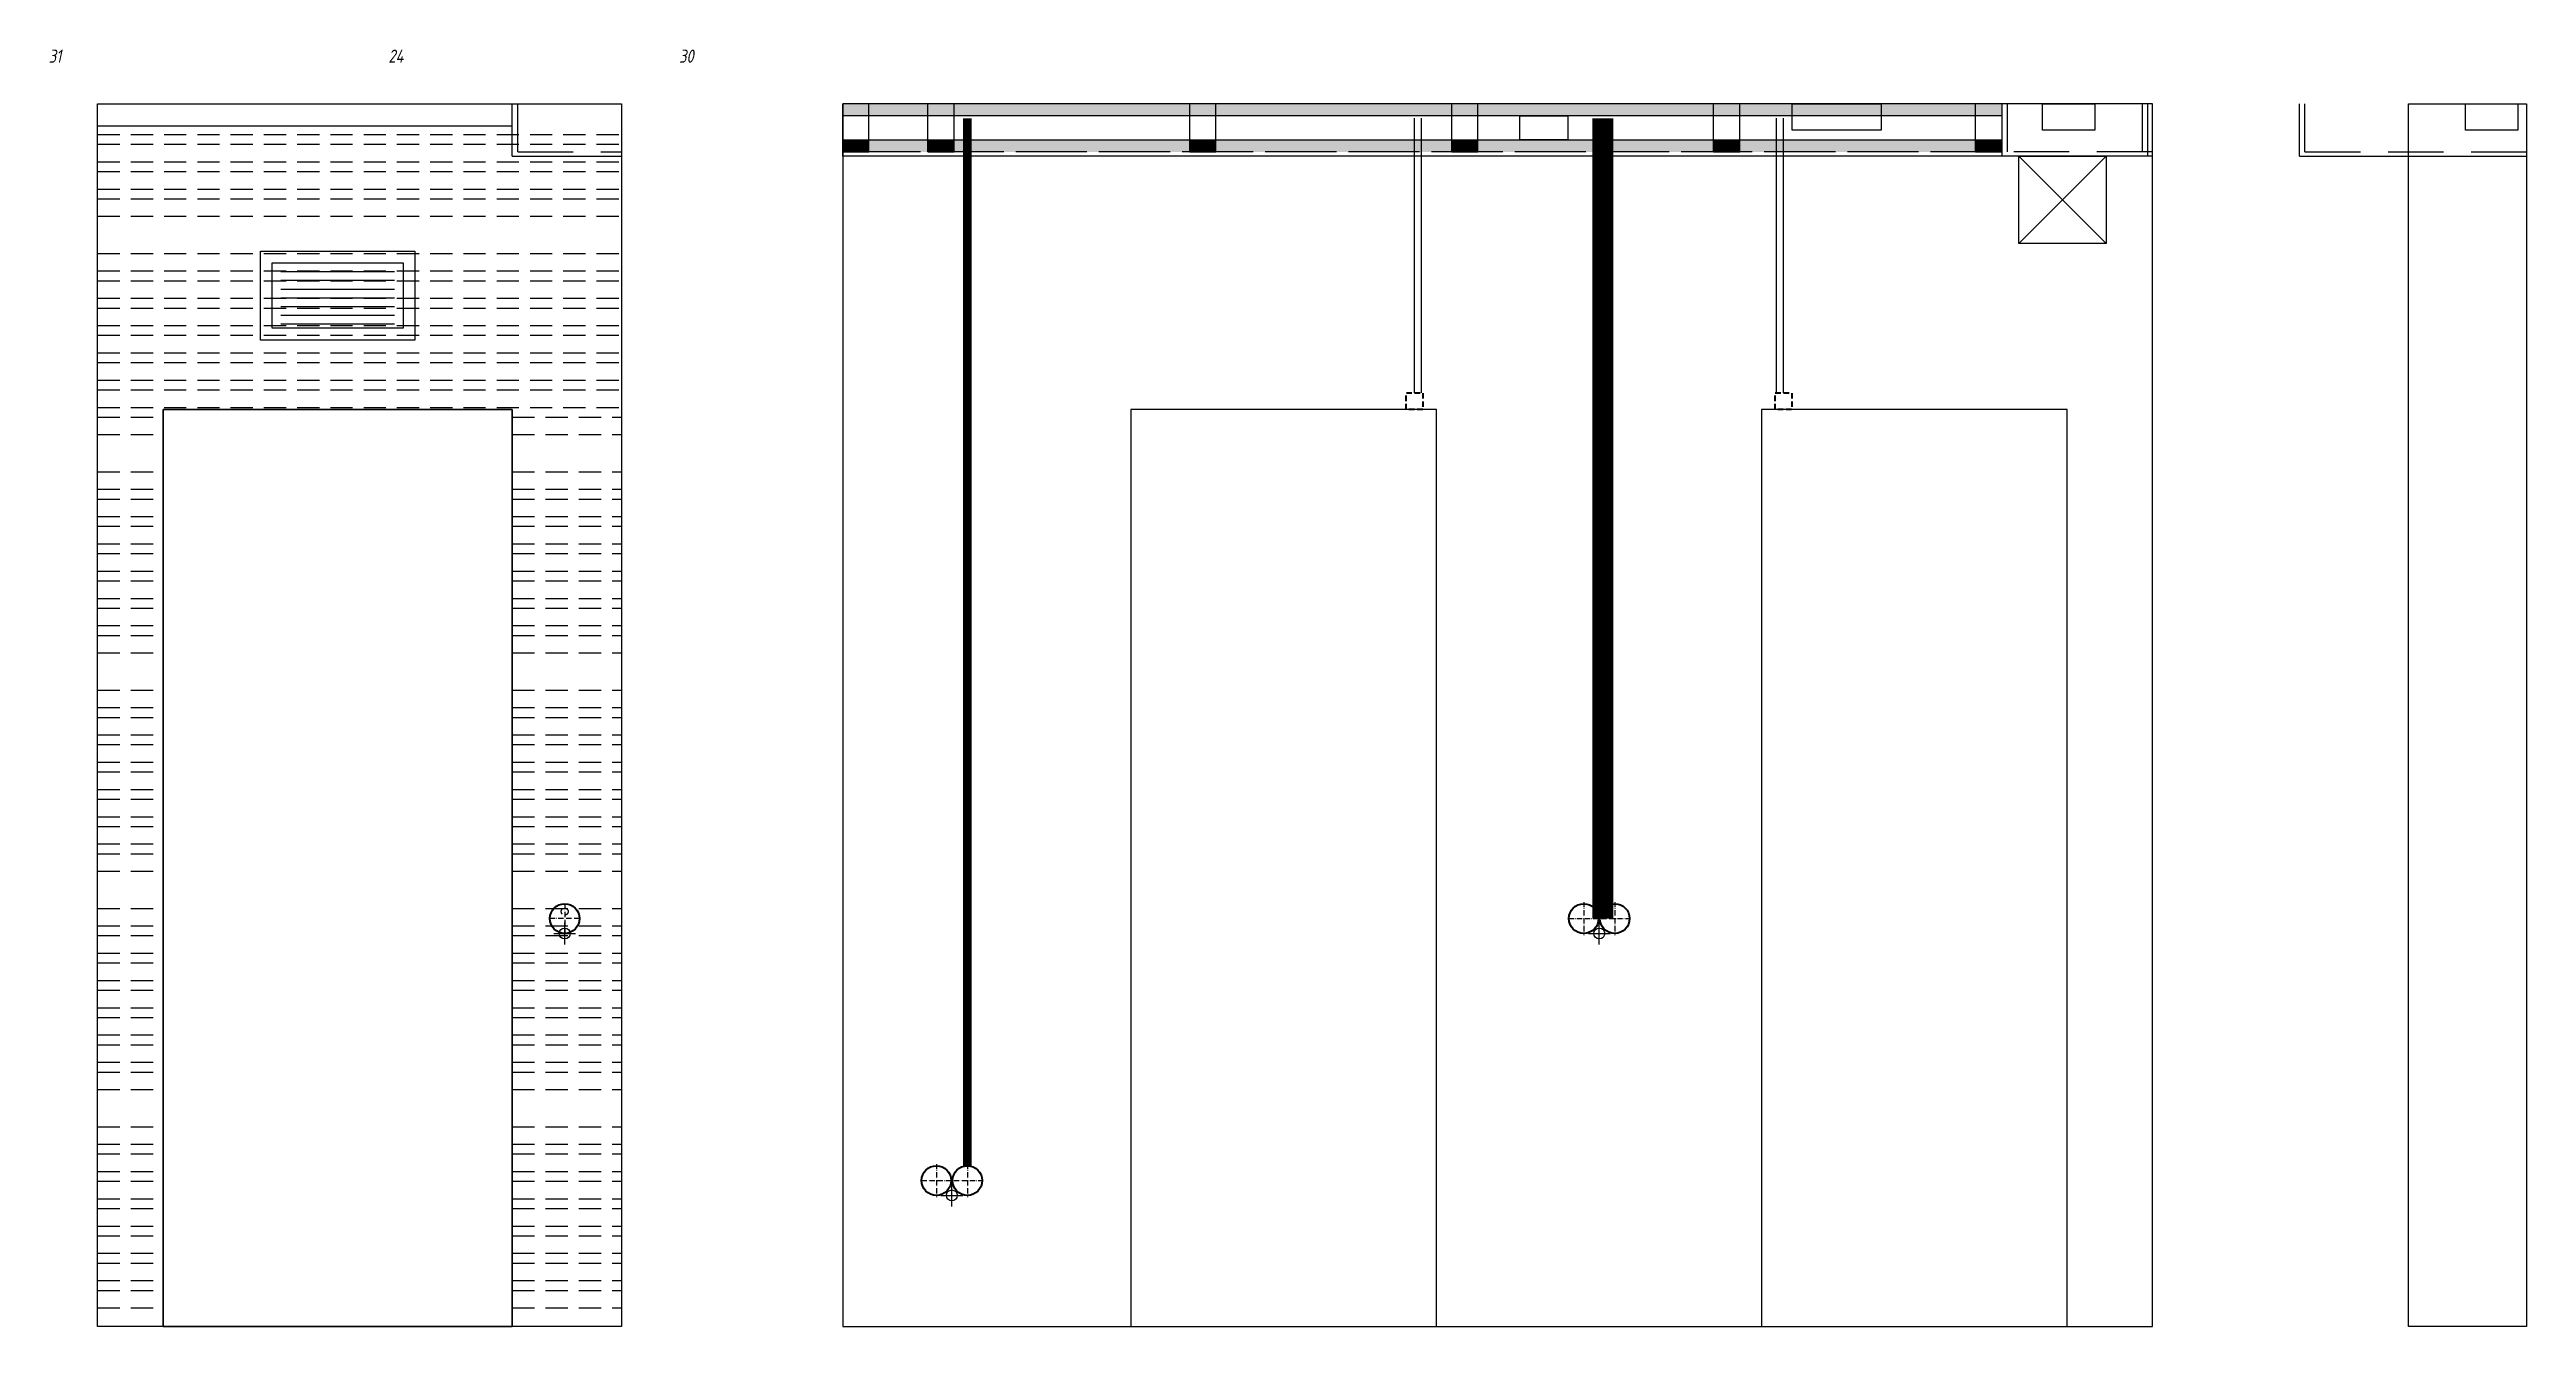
# Model space of a CAD drawing. Header units: millimetres. Extents: x -36531 to 56557, y -58468 to 154.
# Drawn here: x 13887 to 19561, y -44400 to -41475 of the extents above; entities that cross this region are included whole.
import ezdxf
from ezdxf.enums import TextEntityAlignment as Align

# ---------------------------------------------------------------- set-up
doc = ezdxf.new("R2010")
doc.units = ezdxf.units.MM
doc.header["$PDMODE"] = 34
doc.header["$PDSIZE"] = 25
doc.linetypes.add('ACAD_ISO10W100', pattern=[18.5, 12, -3, 0.5, -3])
doc.linetypes.add('DASHED', pattern=[19.05, 12.7, -6.35])
for name, color, linetype in [('01 Черновое', 7, 'Continuous'), ('02 ОВиК', 7, 'Continuous'), ('02 ЭОМ и СС', 7, 'Continuous'), ('03 Потолок', 7, 'Continuous'), ('04 Лючки', 7, 'Continuous'), ('11 Привязка размеры', 7, 'Continuous')]:
    doc.layers.add(name, color=color, linetype=linetype)
doc.layers.add('100 noprint', color=1, linetype='Continuous', plot=False)
doc.styles.add('ГОСТ-ISOCPEUR', font='isocpeui.ttf', dxfattribs={"width": 0.8})

msp = doc.modelspace()

# ---------------------------------------------------------------- texts
at = {"layer": '100 noprint', "style": 'ГОСТ-ISOCPEUR', "width": 0.8}
for s, p in [('31', (13899.4, -41490.3)), ('24', (14680.2, -41490.3)), ('30', (15345.5, -41490.3))]:
    msp.add_text(s, height=30, dxfattribs=at).set_placement(p, align=Align.MIDDLE)

# ---------------------------------------------------------------- hatches: boundary and pattern name
at = {"layer": '03 Потолок', "lineweight": -2}
for color, points in [(9, [(18358.6, -41626.7), (18358.6, -41599.7), (15703.6, -41599.7), (15703.6, -41626.7)]), (252, [(15763.6, -41709.7), (15763.6, -41682.7), (15703.6, -41682.7), (15703.6, -41709.7)]), (252, [(15958.6, -41709.7), (15958.6, -41682.7), (15898.6, -41682.7), (15898.6, -41709.7)]), (252, [(16558.6, -41709.7), (16558.6, -41682.7), (16498.6, -41682.7), (16498.6, -41709.7)]), (252, [(17158.6, -41709.7), (17158.6, -41682.7), (17098.6, -41682.7), (17098.6, -41709.7)]), (252, [(17758.6, -41709.7), (17758.6, -41682.7), (17698.6, -41682.7), (17698.6, -41709.7)]), (252, [(18358.6, -41709.7), (18358.6, -41682.7), (18298.6, -41682.7), (18298.6, -41709.7)])]:
    msp.add_hatch(color=color, dxfattribs=at).paths.add_polyline_path(points)
h = msp.add_hatch(color=9, dxfattribs=at)
h.paths.add_polyline_path([(18298.6, -41709.7), (18298.6, -41682.7), (17758.6, -41682.7), (17758.6, -41709.7)])
h.paths.add_polyline_path([(17698.6, -41709.7), (17698.6, -41682.7), (17158.6, -41682.7), (17158.6, -41709.7)])
h.paths.add_polyline_path([(17098.6, -41709.7), (17098.6, -41682.7), (16558.6, -41682.7), (16558.6, -41709.7)])
h.paths.add_polyline_path([(16498.6, -41709.7), (16498.6, -41682.7), (15958.6, -41682.7), (15958.6, -41709.7)])
h.paths.add_polyline_path([(15898.6, -41709.7), (15898.6, -41682.7), (15763.6, -41682.7), (15763.6, -41709.7)])

# ---------------------------------------------------------------- linework, layer by layer
at = {"layer": '01 Черновое'}
for points in [[(15196.7, -41599.7), (15196.7, -44399.7), (13996.7, -44399.7), (13996.7, -41599.7)], [(15703.6, -41599.7), (15703.6, -44399.7), (18703.6, -44399.7), (18703.6, -41599.7)], [(19560.6, -41599.7), (19560.6, -44399.7), (19290.6, -44399.7), (19290.6, -41599.7)], [(14946.7, -42299.7), (14946.7, -44399.7), (14146.7, -44399.7), (14146.7, -42299.7)], [(16363.6, -42299.7), (16363.6, -44399.7), (17063.6, -44399.7), (17063.6, -42299.7)], [(17808.6, -42299.7), (17808.6, -44399.7), (18508.6, -44399.7), (18508.6, -42299.7)]]:
    msp.add_lwpolyline(points, close=True, dxfattribs=at)
at = {"layer": '02 ОВиК', "color": 6}
for p, q in [((14416.7, -41983.7), (14676.7, -41983.7)), ((14416.7, -42003.7), (14676.7, -42003.7)), ((14416.7, -42023.7), (14676.7, -42023.7)), ((14416.7, -42043.7), (14676.7, -42043.7)), ((14416.7, -42063.7), (14676.7, -42063.7)), ((14416.7, -42083.7), (14676.7, -42083.7)), ((14416.7, -42103.7), (14676.7, -42103.7))]:
    msp.add_line(p, q, dxfattribs=at)
at = {"layer": '02 ОВиК', "color": 6, "flags": 128}
for points in [[(17255, -41682.2), (17255, -41627.2), (17365, -41627.2), (17365, -41682.2)], [(14396.7, -42113.7), (14396.7, -41963.7), (14696.7, -41963.7), (14696.7, -42113.7)]]:
    msp.add_lwpolyline(points, close=True, dxfattribs=at)
at = {"layer": '02 ОВиК', "linetype": 'Continuous', "lineweight": -2, "flags": 128}
for points in [[(17878.6, -41659.7), (17878.6, -41599.7), (18082.6, -41599.7), (18082.6, -41659.7)], [(18452.1, -41659.7), (18452.1, -41599.7), (18572.1, -41599.7), (18572.1, -41659.7)], [(19420.6, -41659.7), (19420.6, -41599.7), (19540.6, -41599.7), (19540.6, -41659.7)]]:
    msp.add_lwpolyline(points, close=True, dxfattribs=at)
at = {"layer": '02 ОВиК', "color": 6}
msp.add_lwpolyline([(14369.7, -42140.7), (14369.7, -41936.7), (14723.7, -41936.7), (14723.7, -42140.7)], close=True, dxfattribs=at)
at = {"layer": '02 ЭОМ и СС'}
for p, q in [((17013.6, -42261.7), (17013.6, -41632.7)), ((17029.6, -42261.7), (17029.6, -41632.7)), ((17842.6, -42261.7), (17842.6, -41632.7)), ((17858.6, -42261.7), (17858.6, -41632.7))]:
    msp.add_line(p, q, dxfattribs=at)
at = {"layer": '02 ЭОМ и СС', "color": 1, "flags": 128}
msp.add_lwpolyline([(15989.1, -44031.7, 20, 20, 0), (15989.1, -41632.7, 20, 20, 0)], format="xyseb", dxfattribs=at)
at = {"layer": '02 ЭОМ и СС', "color": 3, "const_width": 16}
for points in [[(17428.6, -43465.7), (17428.6, -41632.7)], [(17460.6, -43465.7), (17460.6, -41632.7)]]:
    msp.add_lwpolyline(points, dxfattribs=at)
at = {"layer": '02 ЭОМ и СС', "color": 111, "const_width": 16}
msp.add_lwpolyline([(17444.6, -43465.7), (17444.6, -41632.7)], dxfattribs=at)
at = {"layer": '02 ЭОМ и СС', "linetype": 'DASHED', "lineweight": 40, "flags": 128}
for points in [[(16994.6, -42299.7), (16994.6, -42261.7), (17032.6, -42261.7), (17032.6, -42299.7)], [(17839.6, -42299.7), (17839.6, -42261.7), (17877.6, -42261.7), (17877.6, -42299.7)]]:
    msp.add_lwpolyline(points, close=True, dxfattribs=at)
at = {"layer": '02 ЭОМ и СС', "color": 3, "lineweight": 40}
for centre in [(15066.7, -43465.7), (17401.1, -43465.7), (17472.1, -43465.7)]:
    msp.add_circle(centre, 34, dxfattribs=at)
at = {"layer": '02 ЭОМ и СС', "color": 3, "linetype": 'DASHED'}
msp.add_circle((15066.7, -43449.6), 8, dxfattribs=at)
at = {"layer": '02 ЭОМ и СС', "color": 1, "lineweight": 40}
for centre in [(15918.1, -44065.7), (15989.1, -44065.7)]:
    msp.add_circle(centre, 34, dxfattribs=at)
at = {"layer": '03 Потолок', "color": 1, "ltscale": 10}
for p, q in [((14946.7, -41719.2), (14946.7, -41599.7)), ((15703.6, -41719.2), (15703.6, -41599.7)), ((18358.6, -41626.7), (15703.6, -41626.7)), ((18358.6, -41626.7), (15703.6, -41626.7)), ((15763.6, -41709.7), (15763.6, -41599.7)), ((15898.6, -41709.7), (15898.6, -41599.7)), ((15958.6, -41709.7), (15958.6, -41599.7)), ((16498.6, -41709.7), (16498.6, -41599.7)), ((16558.6, -41709.7), (16558.6, -41599.7)), ((17098.6, -41709.7), (17098.6, -41599.7)), ((17158.6, -41709.7), (17158.6, -41599.7)), ((17698.6, -41709.7), (17698.6, -41599.7)), ((17758.6, -41709.7), (17758.6, -41599.7)), ((18298.6, -41709.7), (18298.6, -41599.7)), ((18358.6, -41599.7), (18358.6, -41719.2)), ((18693.6, -41719.2), (18693.6, -41599.7)), ((19040.6, -41719.2), (19040.6, -41599.7)), ((18358.6, -41682.7), (15703.6, -41682.7)), ((14946.7, -41719.2), (15196.7, -41719.2)), ((18703.6, -41719.2), (15703.6, -41719.2)), ((19040.6, -41719.2), (19560.6, -41719.2))]:
    msp.add_line(p, q, dxfattribs=at)
at = {"layer": '03 Потолок', "color": 1, "linetype": 'DASHED', "ltscale": 10}
for p, q in [((14959.2, -41709.7), (14959.2, -41599.7)), ((18371.1, -41599.7), (18371.1, -41709.7)), ((18681.1, -41709.7), (18681.1, -41599.7)), ((19053.1, -41709.7), (19053.1, -41599.7)), ((14959.2, -41709.7), (15196.7, -41709.7)), ((18703.6, -41709.7), (15703.6, -41709.7)), ((18358.6, -41709.7), (15703.6, -41709.7)), ((19053.1, -41709.7), (19560.6, -41709.7))]:
    msp.add_line(p, q, dxfattribs=at)
at = {"layer": '03 Потолок', "color": 1, "ltscale": 5}
msp.add_line((13996.7, -41649.7), (14946.7, -41649.7), dxfattribs=at)
at = {"layer": '03 Потолок', "color": 1, "lineweight": -2}
for points in [[(15763.6, -41709.7), (15763.6, -41682.7), (15703.6, -41682.7), (15703.6, -41709.7)], [(15958.6, -41709.7), (15958.6, -41682.7), (15898.6, -41682.7), (15898.6, -41709.7)], [(16558.6, -41709.7), (16558.6, -41682.7), (16498.6, -41682.7), (16498.6, -41709.7)], [(17158.6, -41709.7), (17158.6, -41682.7), (17098.6, -41682.7), (17098.6, -41709.7)], [(17758.6, -41709.7), (17758.6, -41682.7), (17698.6, -41682.7), (17698.6, -41709.7)], [(18358.6, -41709.7), (18358.6, -41682.7), (18298.6, -41682.7), (18298.6, -41709.7)]]:
    msp.add_lwpolyline(points, close=True, dxfattribs=at)
at = {"layer": '04 Лючки', "color": 2, "lineweight": -2}
for p, q in [((18398.1, -41719.2), (18598.1, -41919.2)), ((18398.1, -41919.2), (18598.1, -41719.2))]:
    msp.add_line(p, q, dxfattribs=at)
msp.add_lwpolyline([(18598.1, -41919.2), (18398.1, -41919.2), (18398.1, -41719.2), (18598.1, -41719.2)], close=True, dxfattribs=at)
at = {"layer": '100 noprint', "linetype": 'DASHED', "ltscale": 4}
for p, q in [((13996.7, -41669.7), (15196.7, -41669.7)), ((13996.7, -41692.2), (15196.7, -41692.2)), ((13996.7, -41732.2), (15196.7, -41732.2)), ((13996.7, -41754.7), (15196.7, -41754.7)), ((13996.7, -41794.7), (15196.7, -41794.7)), ((13996.7, -41817.2), (15196.7, -41817.2)), ((13996.7, -41857.2), (15196.7, -41857.2)), ((13996.7, -41942.2), (15196.7, -41942.2)), ((13996.7, -41982.2), (15196.7, -41982.2)), ((13996.7, -42004.7), (15196.7, -42004.7)), ((13996.7, -42044.7), (15196.7, -42044.7)), ((13996.7, -42067.2), (15196.7, -42067.2)), ((13996.7, -42107.2), (15196.7, -42107.2)), ((13996.7, -42129.7), (15196.7, -42129.7)), ((13996.7, -42169.7), (15196.7, -42169.7)), ((13996.7, -42192.2), (15196.7, -42192.2)), ((13996.7, -42232.2), (15196.7, -42232.2)), ((13996.7, -42254.7), (15196.7, -42254.7)), ((13996.7, -42294.7), (15196.7, -42294.7)), ((13996.7, -42317.2), (14146.7, -42317.2)), ((14946.7, -42317.2), (15196.7, -42317.2)), ((13996.7, -42357.2), (14146.7, -42357.2)), ((14946.7, -42357.2), (15196.7, -42357.2)), ((13996.7, -42442.2), (14146.7, -42442.2)), ((13996.7, -42482.2), (14146.7, -42482.2)), ((14946.7, -42442.2), (15196.7, -42442.2)), ((14946.7, -42482.2), (15196.7, -42482.2)), ((13996.7, -42504.7), (14146.7, -42504.7)), ((13996.7, -42544.7), (14146.7, -42544.7)), ((14946.7, -42504.7), (15196.7, -42504.7)), ((14946.7, -42544.7), (15196.7, -42544.7)), ((13996.7, -42567.2), (14146.7, -42567.2)), ((13996.7, -42607.2), (14146.7, -42607.2)), ((14946.7, -42567.2), (15196.7, -42567.2)), ((14946.7, -42607.2), (15196.7, -42607.2)), ((13996.7, -42629.7), (14146.7, -42629.7)), ((14946.7, -42629.7), (15196.7, -42629.7)), ((13996.7, -42669.7), (14146.7, -42669.7)), ((13996.7, -42692.2), (14146.7, -42692.2)), ((14946.7, -42669.7), (15196.7, -42669.7)), ((14946.7, -42692.2), (15196.7, -42692.2)), ((13996.7, -42732.2), (14146.7, -42732.2)), ((13996.7, -42754.7), (14146.7, -42754.7)), ((14946.7, -42732.2), (15196.7, -42732.2)), ((14946.7, -42754.7), (15196.7, -42754.7)), ((13996.7, -42794.7), (14146.7, -42794.7)), ((13996.7, -42817.2), (14146.7, -42817.2)), ((14946.7, -42794.7), (15196.7, -42794.7)), ((14946.7, -42817.2), (15196.7, -42817.2)), ((13996.7, -42857.2), (14146.7, -42857.2)), ((14946.7, -42857.2), (15196.7, -42857.2)), ((13996.7, -42942.2), (14146.7, -42942.2)), ((14946.7, -42942.2), (15196.7, -42942.2)), ((13996.7, -42982.2), (14146.7, -42982.2)), ((13996.7, -43004.7), (14146.7, -43004.7)), ((14946.7, -42982.2), (15196.7, -42982.2)), ((14946.7, -43004.7), (15196.7, -43004.7)), ((13996.7, -43044.7), (14146.7, -43044.7)), ((14946.7, -43044.7), (15196.7, -43044.7)), ((13996.7, -43067.2), (14146.7, -43067.2)), ((13996.7, -43107.2), (14146.7, -43107.2)), ((14946.7, -43067.2), (15196.7, -43067.2)), ((14946.7, -43107.2), (15196.7, -43107.2)), ((13996.7, -43129.7), (14146.7, -43129.7)), ((13996.7, -43169.7), (14146.7, -43169.7)), ((14946.7, -43129.7), (15196.7, -43129.7)), ((14946.7, -43169.7), (15196.7, -43169.7)), ((13996.7, -43192.2), (14146.7, -43192.2)), ((13996.7, -43232.2), (14146.7, -43232.2)), ((14946.7, -43192.2), (15196.7, -43192.2)), ((14946.7, -43232.2), (15196.7, -43232.2)), ((13996.7, -43254.7), (14146.7, -43254.7)), ((14946.7, -43254.7), (15196.7, -43254.7)), ((13996.7, -43294.7), (14146.7, -43294.7)), ((13996.7, -43317.2), (14146.7, -43317.2)), ((14946.7, -43294.7), (15196.7, -43294.7)), ((14946.7, -43317.2), (15196.7, -43317.2)), ((13996.7, -43357.2), (14146.7, -43357.2)), ((14946.7, -43357.2), (15196.7, -43357.2)), ((13996.7, -43442.2), (14146.7, -43442.2)), ((14946.7, -43442.2), (15196.7, -43442.2)), ((13996.7, -43482.2), (14146.7, -43482.2)), ((13996.7, -43504.7), (14146.7, -43504.7)), ((14946.7, -43482.2), (15196.7, -43482.2)), ((14946.7, -43504.7), (15196.7, -43504.7)), ((13996.7, -43544.7), (14146.7, -43544.7)), ((13996.7, -43567.2), (14146.7, -43567.2)), ((14946.7, -43544.7), (15196.7, -43544.7)), ((14946.7, -43567.2), (15196.7, -43567.2)), ((13996.7, -43607.2), (14146.7, -43607.2)), ((13996.7, -43629.7), (14146.7, -43629.7)), ((14946.7, -43607.2), (15196.7, -43607.2)), ((14946.7, -43629.7), (15196.7, -43629.7)), ((13996.7, -43669.7), (14146.7, -43669.7)), ((14946.7, -43669.7), (15196.7, -43669.7)), ((13996.7, -43692.2), (14146.7, -43692.2)), ((13996.7, -43732.2), (14146.7, -43732.2)), ((14946.7, -43692.2), (15196.7, -43692.2)), ((14946.7, -43732.2), (15196.7, -43732.2)), ((13996.7, -43754.7), (14146.7, -43754.7)), ((13996.7, -43794.7), (14146.7, -43794.7)), ((14946.7, -43754.7), (15196.7, -43754.7)), ((14946.7, -43794.7), (15196.7, -43794.7)), ((13996.7, -43817.2), (14146.7, -43817.2)), ((13996.7, -43857.2), (14146.7, -43857.2)), ((14946.7, -43817.2), (15196.7, -43817.2)), ((14946.7, -43857.2), (15196.7, -43857.2)), ((13996.7, -43942.2), (14146.7, -43942.2)), ((14946.7, -43942.2), (15196.7, -43942.2)), ((13996.7, -43982.2), (14146.7, -43982.2)), ((13996.7, -44004.7), (14146.7, -44004.7)), ((14946.7, -43982.2), (15196.7, -43982.2)), ((14946.7, -44004.7), (15196.7, -44004.7)), ((13996.7, -44044.7), (14146.7, -44044.7)), ((13996.7, -44067.2), (14146.7, -44067.2)), ((14946.7, -44044.7), (15196.7, -44044.7)), ((14946.7, -44067.2), (15196.7, -44067.2)), ((13996.7, -44107.2), (14146.7, -44107.2)), ((13996.7, -44129.7), (14146.7, -44129.7)), ((14946.7, -44107.2), (15196.7, -44107.2)), ((14946.7, -44129.7), (15196.7, -44129.7)), ((13996.7, -44169.7), (14146.7, -44169.7)), ((13996.7, -44192.2), (14146.7, -44192.2)), ((14946.7, -44169.7), (15196.7, -44169.7)), ((14946.7, -44192.2), (15196.7, -44192.2)), ((13996.7, -44232.2), (14146.7, -44232.2)), ((13996.7, -44254.7), (14146.7, -44254.7)), ((14946.7, -44232.2), (15196.7, -44232.2)), ((14946.7, -44254.7), (15196.7, -44254.7)), ((13996.7, -44294.7), (14146.7, -44294.7)), ((14946.7, -44294.7), (15196.7, -44294.7)), ((13996.7, -44317.2), (14146.7, -44317.2)), ((13996.7, -44357.2), (14146.7, -44357.2)), ((14946.7, -44317.2), (15196.7, -44317.2)), ((14946.7, -44357.2), (15196.7, -44357.2))]:
    msp.add_line(p, q, dxfattribs=at)
at = {"layer": '100 noprint'}
msp.add_lwpolyline([(14146.7, -42299.7), (14146.7, -44399.7), (14946.7, -44399.7), (14946.7, -42299.7)], close=True, dxfattribs=at)
at = {"layer": '11 Привязка размеры', "linetype": 'ACAD_ISO10W100'}
for p, q in [((15066.7, -43431.7), (15066.7, -43499.7)), ((17401.1, -43427.8), (17401.1, -43503.6)), ((17472.1, -43427.8), (17472.1, -43503.6)), ((15100.7, -43465.7), (15032.7, -43465.7)), ((17367.1, -43465.7), (17506.1, -43465.7)), ((15918.1, -44027.8), (15918.1, -44103.6)), ((15989.1, -44027.8), (15989.1, -44103.6)), ((15884.1, -44065.7), (16023.1, -44065.7))]:
    msp.add_line(p, q, dxfattribs=at)
at = {"layer": '11 Привязка размеры', "lineweight": -2}
for p in [(15066.7, -43499.7), (17436.6, -43499.7), (15953.6, -44099.7)]:
    msp.add_point(p, dxfattribs=at)

msp.set_redraw_order([(e.dxf.handle, doc.entitydb.next_handle()) for e in msp.query("TEXT MTEXT ATTDEF DIMENSION ARC_DIMENSION")])  # texts and dimensions are drawn at this point

doc.saveas('drawing.dxf')
